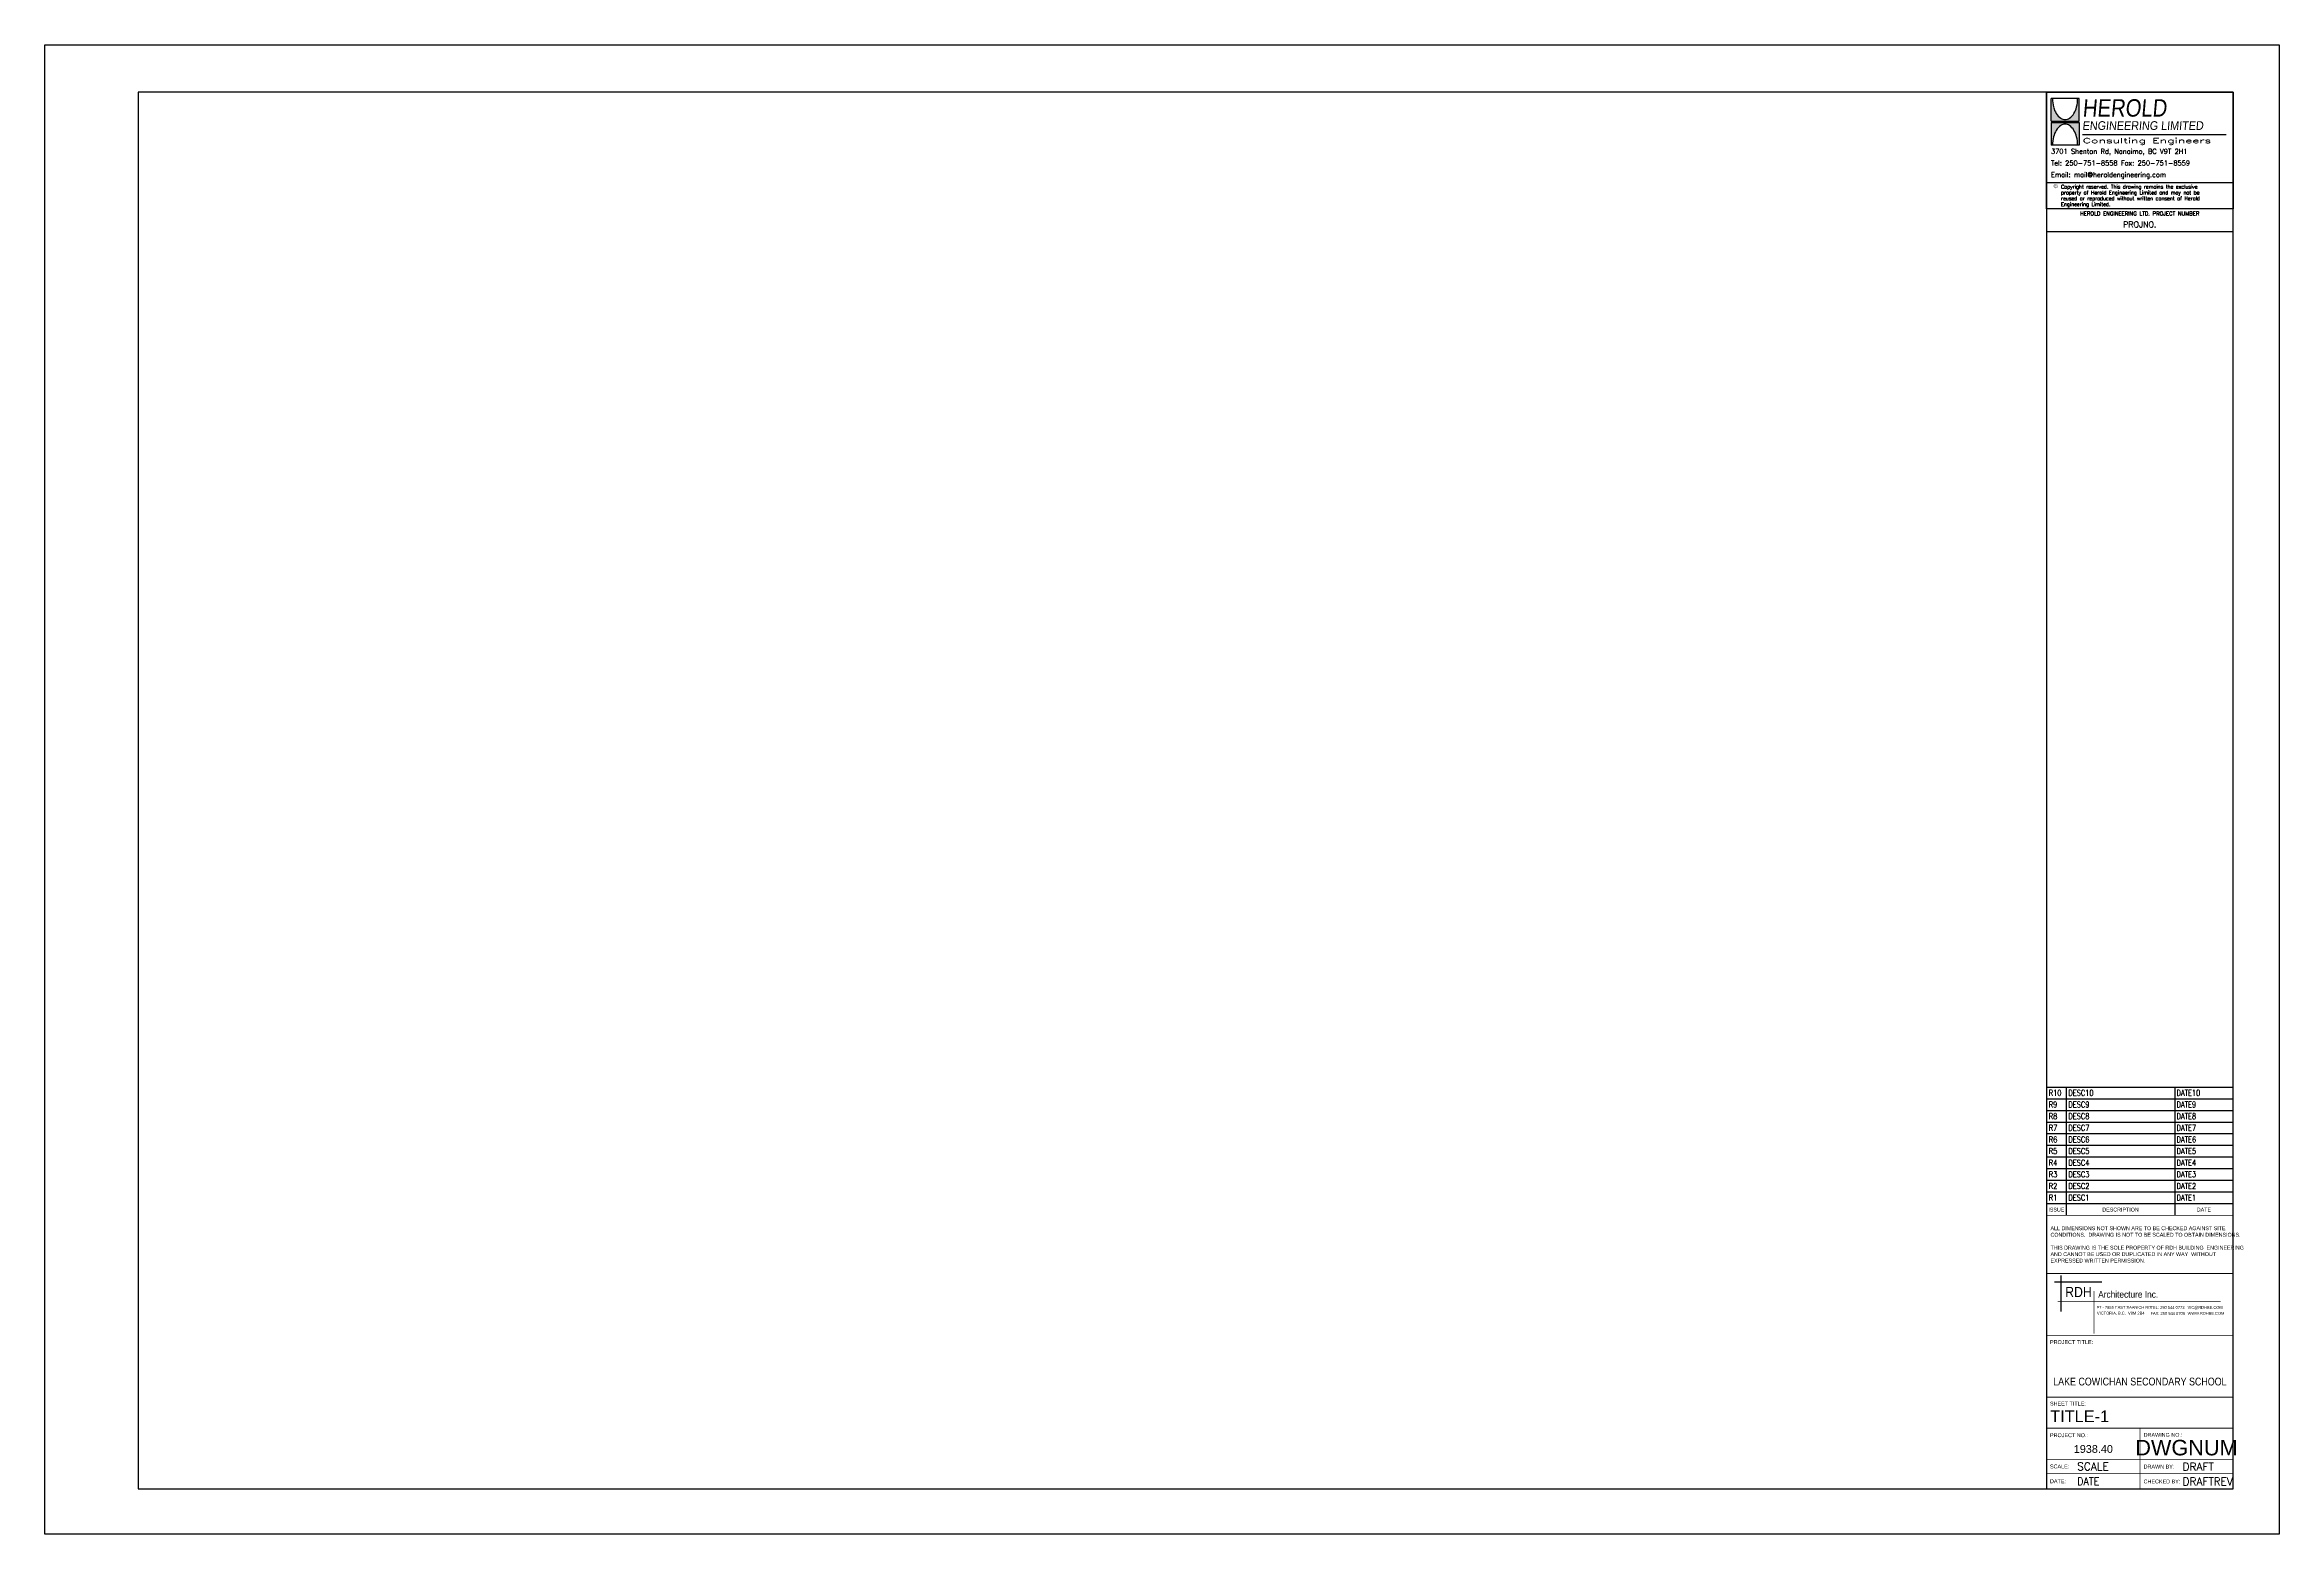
# Model space of a CAD drawing. Extents: x 0 to 36, y 0 to 24.
import ezdxf
from ezdxf.enums import TextEntityAlignment as Align

# ---------------------------------------------------------------- set-up
doc = ezdxf.new("R2010")
doc.units = 0
doc.header["$LTSCALE"] = 0.375
doc.header["$MEASUREMENT"] = 0
doc.layers.get('0').update_dxf_attribs({"linetype": 'CONTINUOUS'})
for name, color, linetype in [('BDR-18', 1, 'CONTINUOUS'), ('BDR-25', 4, 'CONTINUOUS'), ('BDR-35', 2, 'CONTINUOUS'), ('BDR-50', 5, 'CONTINUOUS'), ('S-TXT20', 4, 'CONTINUOUS'), ('S-TXT30', 2, 'CONTINUOUS')]:
    doc.layers.add(name, color=color, linetype=linetype)
doc.styles.add('HEL20', font='simplex.shx', dxfattribs={"height": 0.07874})
doc.styles.add('HEL25', font='simplex.shx', dxfattribs={"height": 0.098425})
doc.styles.add('LOGO-HEL', font='ERASBD.TTF')
doc.styles.add('LOGO2-HEL', font='ROMANS.shx')
doc.styles.get("Standard").update_dxf_attribs({"font": 'arial_0.ttf'})
doc.styles.add('STD-TITLE', font='arial_0.ttf')
doc.styles.add('TITLE-HEL', font='arial_0.ttf')

# ---------------------------------------------------------------- blocks, each defined once
blk = doc.blocks.new('RDH ARCH Logo - 24x36')
at = {"color": 14, "flags": 128}
for points, const_width in [([(0, 0.829), (0.77, 0.829)], 0.022), ([(2.681, 0.519), (0.052, 0.519)], 0.011)]:
    blk.add_lwpolyline(points, dxfattribs=dict(at, const_width=const_width))
at = {"color": 15, "flags": 128}
for points, const_width in [([(0.109, 0.35), (0.109, 0.936)], 0.022), ([(0.641, 0), (0.641, 0.683)], 0.011)]:
    blk.add_lwpolyline(points, dxfattribs=dict(at, const_width=const_width))
at = {"attachment_point": 4}
for s, insert, char_height in [('{\\fMetaMediumLF-Caps|b0|i0|c0|p34;\\W0.9;RDH}', (0.176, 0.669), 0.16366), ('{\\fMetaNormalLF-Caps|b0|i0|c0|p34;\\W0.9;#7 - 7855 EAST SAANICH RD.}', (0.687, 0.421), 0.04688), ('{\\fMetaNormalLF-Caps|b0|i0|c0|p34;\\W0.9;TEL: 250 544 0773}', (1.55, 0.42), 0.04688), ('{\\fMetaNormalLF-Caps|b0|i0|c0|p34;\\W0.9;VIC@RDHBE.COM}', (2.147, 0.416), 0.04688), ('{\\fMetaNormalLF-Caps|b0|i0|c0|p34;\\W0.9;VICTORIA, B.C.  V8M 2B4}', (0.687, 0.324), 0.04688), ('{\\fMetaNormalLF-Caps|b0|i0|c0|p34;\\W0.9;FAX: 250 544 0709}', (1.55, 0.323), 0.04688), ('{\\fMetaNormalLF-Caps|b0|i0|c0|p34;\\W0.9;WWW.RDHBE.COM}', (2.147, 0.325), 0.04688)]:
    blk.add_mtext(s, dxfattribs=dict(at, insert=insert, char_height=char_height))
at = {"color": 14, "insert": (0.707, 0.63), "char_height": 0.1076, "attachment_point": 4}
blk.add_mtext('{\\fMetaMediumLF-Roman|b0|i0|c0|p34;\\W0.93;Architecture Inc.}', dxfattribs=at)
blk = doc.blocks.new('copyright')
at = {"layer": 'BDR-25', "insert": (0.114, -0.041), "char_height": 0.05859, "width": 0.04464, "attachment_point": 1, "style": 'LOGO2-HEL'}
blk.add_mtext('{\\fBankGothic Lt BT|b0|i0|c0|p34;\\H1.125x;©} ', dxfattribs=at)
blk = doc.blocks.new('hel_logo_lg')
at = {"layer": 'BDR-18'}
for points in [[(0.156, 1.61, -0.074062), (0.114, 1.713, -0.060657), (0.097, 1.849), (0.072, 1.849), (0.072, 1.487), (0.524, 1.487), (0.524, 1.849), (0.499, 1.849, -0.060657), (0.483, 1.713, -0.074062), (0.44, 1.61, -0.106906), (0.369, 1.534, -0.152862), (0.298, 1.512, -0.152862), (0.228, 1.534, -0.106906)], [(0.44, 1.338, -0.074062), (0.483, 1.235, -0.060657), (0.499, 1.1), (0.524, 1.1), (0.524, 1.462), (0.072, 1.462), (0.072, 1.1), (0.097, 1.1, -0.060657), (0.114, 1.235, -0.074062), (0.156, 1.338, -0.106906), (0.228, 1.415, -0.152862), (0.298, 1.437, -0.152862), (0.369, 1.415, -0.106906)]]:
    blk.add_hatch(color=253, dxfattribs=at).paths.add_polyline_path(points)
at = {"layer": 'BDR-18', "ltscale": 8}
for p, q in [((0.072, 1.487), (0.072, 1.849)), ((0.524, 1.849), (0.072, 1.849)), ((0.524, 1.487), (0.524, 1.849)), ((0.072, 1.487), (0.524, 1.487)), ((0.072, 1.462), (0.524, 1.462)), ((0.072, 1.462), (0.072, 1.1)), ((0.524, 1.462), (0.524, 1.1)), ((0.524, 1.1), (0.072, 1.1)), ((0, 0.498), (3, 0.498))]:
    blk.add_line(p, q, dxfattribs=at)
for centre, radius, start, end in [((0.66, 1.849), 0.563, 180, 193.8846), ((-0.063, 1.849), 0.563, 346.1154, 360), ((0.481, 1.804), 0.379, 193.8846, 210.8274), ((0.369, 1.737), 0.248, 210.8274, 235.2356), ((0.298, 1.636), 0.124, 235.2356, 270), ((0.298, 1.636), 0.124, 270, 304.7644), ((0.228, 1.737), 0.248, 304.7644, 329.1726), ((0.115, 1.804), 0.379, 329.1726, 346.1154), ((0.66, 1.1), 0.563, 166.1154, 180), ((0.481, 1.144), 0.379, 149.1726, 166.1154), ((0.369, 1.211), 0.248, 124.7644, 149.1726), ((0.298, 1.313), 0.124, 90, 124.7644), ((0.298, 1.313), 0.124, 55.2356, 90), ((0.228, 1.211), 0.248, 30.8274, 55.2356), ((0.115, 1.144), 0.379, 13.8846, 30.8274), ((-0.063, 1.1), 0.563, 0, 13.8846)]:
    blk.add_arc(centre, radius, start, end, dxfattribs=at)
at = {"layer": 'BDR-25'}
blk.add_line((0.578, 1.271), (2.892, 1.271), dxfattribs=at)
at = {"layer": 'BDR-50'}
blk.add_lwpolyline([(0, 0.077), (0, 1.952), (3, 1.952), (3, 0.077)], close=True, dxfattribs=at)
blk.add_blockref('copyright', (0, 0.515))
at = {"layer": 'BDR-25', "style": 'LOGO2-HEL'}
for s, insert, char_height, width, attachment_point, line_spacing_factor in [('3701 Shenton Rd, Nanaimo, BC V9T 2H1 \\PTel: 250-751-8558 Fax: 250-751-8559 \\PEmail: mail@heroldengineering.com', (0.072, 0.799), 0.07812, 2.81301, 4, 1.44), ('Copyright reserved. This drawing remains the exclusive  property of Herold Engineering Limited and may not be  reused or reproduced without written consent of Herold  Engineering Limited.', (0.233, 0.46), 0.058594, 2.66113, 1, 0.96)]:
    blk.add_mtext(s, dxfattribs=dict(at, insert=insert, char_height=char_height, width=width, attachment_point=attachment_point, line_spacing_factor=line_spacing_factor))
at = {"layer": 'BDR-35', "ltscale": 8, "style": 'LOGO-HEL', "oblique": 5}
for s, height, width, p in [('HEROLD', 0.2802, 0.8688, (0.576, 1.559)), ('ENGINEERING LIMITED', 0.1401, 0.9261, (0.576, 1.345))]:
    blk.add_text(s, height=height, dxfattribs=dict(at, width=width)).set_placement(p)
at = {"layer": 'BDR-35', "ltscale": 8, "style": 'LOGO2-HEL', "width": 1.8346}
blk.add_text('Consulting Engineers', height=0.08034, dxfattribs=at).set_placement((0.583, 1.132))

msp = doc.modelspace()

# ---------------------------------------------------------------- linework, layer by layer
at = {"layer": 'BDR-18'}
for p, q in [((35.254, 7.2), (32.25, 7.2)), ((35.254, 7.012), (32.25, 7.012)), ((32.567, 7.2), (32.567, 5.137)), ((34.317, 7.2), (34.317, 5.137)), ((35.254, 6.825), (32.25, 6.825)), ((35.254, 6.637), (32.25, 6.637)), ((35.254, 6.45), (32.25, 6.45)), ((35.254, 6.262), (32.25, 6.262)), ((35.254, 6.075), (32.25, 6.075)), ((35.254, 5.887), (32.25, 5.887)), ((35.254, 5.887), (32.25, 5.887)), ((35.254, 5.7), (32.25, 5.7)), ((35.254, 5.512), (32.25, 5.512)), ((35.254, 5.325), (32.25, 5.325))]:
    msp.add_line(p, q, dxfattribs=at)
msp.add_lwpolyline([(0, 0), (0, 24), (36, 24), (36, 0), (0, 0)], dxfattribs=at)
at = {"layer": 'BDR-18', "const_width": 0.0117}
for points in [[(35.254, 5.137), (32.25, 5.137)], [(35.254, 4.202), (32.25, 4.202)], [(35.254, 3.202), (32.25, 3.202)], [(35.254, 2.21), (32.25, 2.21)], [(35.254, 1.71), (32.25, 1.71)], [(33.754, 1.71), (33.754, 0.735)], [(35.254, 1.21), (32.25, 1.21)], [(35.254, 0.975), (32.25, 0.975)]]:
    msp.add_lwpolyline(points, dxfattribs=at)
at = {"layer": 'BDR-50'}
for p, q in [((32.25, 23.235), (32.25, 0.735)), ((35.254, 20.983), (32.25, 20.983))]:
    msp.add_line(p, q, dxfattribs=at)
msp.add_lwpolyline([(35.254, 0.735), (35.254, 23.235), (1.504, 23.235), (1.504, 0.735)], close=True, dxfattribs=at)

# ---------------------------------------------------------------- block references
at = {"xscale": 1.00140100022175, "yscale": 1.00140100022175, "zscale": 1.00140100022175}
msp.add_blockref('hel_logo_lg', (32.25, 21.28), dxfattribs=at)
msp.add_blockref('RDH ARCH Logo - 24x36', (32.375, 3.235))

# ---------------------------------------------------------------- texts
at = {"layer": 'BDR-25', "style": 'HEL20'}
for tag, text, height, width, p in [('R10', '', 0.0938, 0.75, (32.286, 7.112)), ('R9', '', 0.0938, 0.75, (32.286, 6.925)), ('DESC10', '', 0.0938, 0.75, (32.603, 7.112)), ('DESC9', '', 0.0938, 0.75, (32.603, 6.925)), ('DATE10', '', 0.0938, 0.75, (34.345, 7.112)), ('DATE9', '', 0.0938, 0.75, (34.345, 6.925)), ('R8', '', 0.0938, 0.75, (32.286, 6.737)), ('R7', '', 0.0938, 0.75, (32.286, 6.55)), ('DESC8', '', 0.0938, 0.75, (32.603, 6.737)), ('DESC7', '', 0.0938, 0.75, (32.603, 6.55)), ('DATE8', '', 0.0938, 0.75, (34.345, 6.737)), ('DATE7', '', 0.0938, 0.75, (34.345, 6.55)), ('R6', '', 0.0938, 0.75, (32.286, 6.362)), ('R5', '', 0.0938, 0.75, (32.286, 6.175)), ('DESC6', '', 0.0938, 0.75, (32.603, 6.362)), ('DESC5', '', 0.0938, 0.75, (32.603, 6.175)), ('DATE6', '', 0.0938, 0.75, (34.345, 6.362)), ('DATE5', '', 0.0938, 0.75, (34.345, 6.175)), ('R4', '', 0.0938, 0.75, (32.286, 5.987)), ('R3', '', 0.0938, 0.75, (32.286, 5.8)), ('DESC4', '', 0.0938, 0.75, (32.603, 5.987)), ('DESC3', '', 0.0938, 0.75, (32.603, 5.8)), ('DATE4', '', 0.0938, 0.75, (34.345, 5.987)), ('DATE3', '', 0.0938, 0.75, (34.345, 5.8)), ('R2', '', 0.0938, 0.75, (32.286, 5.612)), ('R1', 'A', 0.0938, 0.75, (32.286, 5.425)), ('DESC2', '', 0.0938, 0.75, (32.603, 5.612)), ('DESC1', '', 0.0938, 0.75, (32.603, 5.425)), ('DATE2', '', 0.0938, 0.75, (34.345, 5.612)), ('DATE1', '', 0.0938, 0.75, (34.345, 5.425)), ('DATE', 'YYYY/MM/DD', 0.125, 0.9, (32.744, 0.854))]:
    msp.add_attdef(tag, text=text, height=height, dxfattribs=dict(at, width=width)).set_placement(p, align=Align.MIDDLE_LEFT)
at = {"layer": 'BDR-25', "style": 'TITLE-HEL'}
msp.add_attdef('DWGNUM', text='S01', height=0.25, dxfattribs=at).set_placement((34.504, 1.397), align=Align.MIDDLE_CENTER)
at = {"layer": 'BDR-25', "style": 'HEL20'}
for tag, text, p in [('SCALE', 'AS SHOWN', (32.744, 1.093)), ('DRAFT', '-', (34.439, 1.091)), ('DRAFTREV', '-', (34.439, 0.851))]:
    msp.add_attdef(tag, text=text, height=0.125, dxfattribs=at).set_placement(p, align=Align.MIDDLE_LEFT)
at = {"layer": 'BDR-35', "style": 'STD-TITLE'}
for s, insert, char_height, attachment_point in [('{\\fMetaNormalLF-Caps|b0|i0|c0|p34;ISSUE}', (32.408, 5.231), 0.062, 5), ('{\\fMetaNormal-Caps|b0|i0|c0|p34;DESCRIPTION}', (33.442, 5.231), 0.062, 5), ('{\\fMetaNormal-Caps|b0|i0|c0|p34;DATE}', (34.785, 5.231), 0.062, 5), ('PROJECT TITLE:', (32.306, 3.097), 0.0625, 4), ('SHEET TITLE:', (32.306, 2.105), 0.0625, 4), ('PROJECT NO.:', (32.306, 1.596), 0.0625, 4), ('DRAWING NO.:', (33.814, 1.602), 0.0625, 4), ('SCALE:', (32.306, 1.093), 0.0625, 4), ('1938.40', (33.004, 1.374), 0.125, 5), ('DRAWN BY:', (33.814, 1.091), 0.0625, 4), ('DATE:', (32.306, 0.854), 0.0625, 4), ('CHECKED BY:', (33.814, 0.851), 0.0625, 4)]:
    msp.add_mtext(s, dxfattribs=dict(at, insert=insert, char_height=char_height, attachment_point=attachment_point))
at = {"layer": 'BDR-35', "insert": (32.314, 4.67), "char_height": 0.0625, "width": 3, "attachment_point": 4, "style": 'STD-TITLE'}
msp.add_mtext('{\\fMetaNormalLF-Caps|b0|i0|c0|p34;\\W0.9;ALL DIMENSIONS NOT SHOWN ARE TO BE CHECKED AGAINST SITE\\PCONDITIONS.  DRAWING IS NOT TO BE SCALED TO OBTAIN DIMENSIONS.\\P \\PTHIS DRAWING IS THE SOLE PROPERTY OF RDH BUILDING  ENGINEERING\\PAND CANNOT BE USED OR DUPLICATED IN ANY WAY  WITHOUT\\PEXPRESSED WRITTEN PERMISSION.}', dxfattribs=at)
at = {"layer": 'BDR-35', "insert": (33.754, 2.648), "char_height": 0.125, "attachment_point": 5, "line_spacing_factor": 0.9, "style": 'STD-TITLE'}
msp.add_mtext('\\P\\P{\\fArial Narrow|b0|i0|c0|p34;LAKE COWICHAN SECONDARY SCHOOL}', dxfattribs=at)
at = {"layer": 'BDR-50', "style": 'TITLE-HEL'}
msp.add_attdef('TITLE-1', (32.309, 1.807), '', height=0.188, dxfattribs=at)
at = {"layer": 'S-TXT20', "insert": (33.752, 21.311), "char_height": 0.0625, "width": 3.0042, "attachment_point": 2, "style": 'HEL20'}
msp.add_mtext('HEROLD ENGINEERING LTD. PROJECT NUMBER', dxfattribs=at)
at = {"layer": 'S-TXT30', "style": 'HEL25'}
msp.add_attdef('PROJNO.', text='0000-000', height=0.0938, dxfattribs=at).set_placement((33.752, 21.104), align=Align.MIDDLE_CENTER)

doc.saveas('drawing.dxf')
